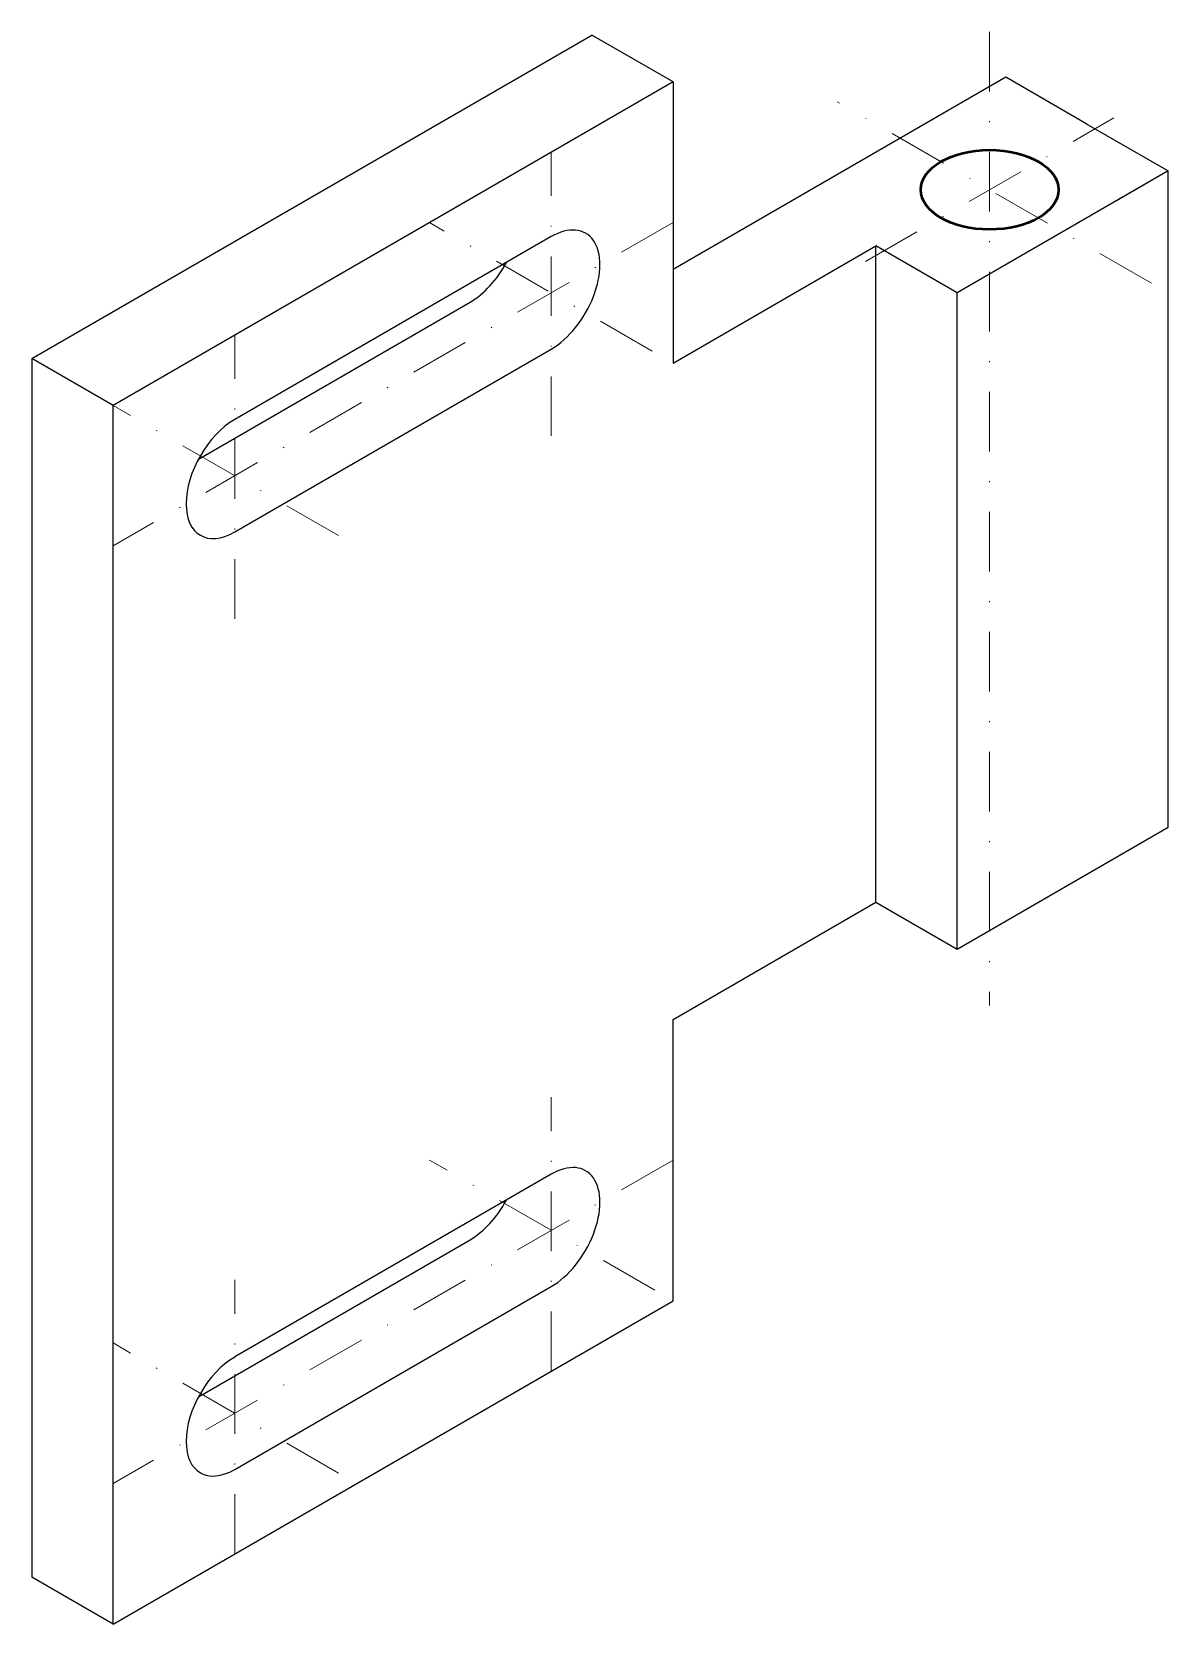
# Model space of a CAD drawing. Header units: millimetres. Extents: x 455 to 1394, y 446 to 742.
# Drawn here: x 1273.1 to 1394.3, y 480 to 649.8 of the extents above; entities that cross this region are included whole.
import ezdxf

# ---------------------------------------------------------------- set-up
doc = ezdxf.new("R2010")
doc.units = ezdxf.units.MM
doc.linetypes.add('DASHDOT2', pattern=[12.7, 6.35, -3.175, 0, -3.175])
doc.layers.add('Eje', color=3, linetype='DASHDOT2', lineweight=18)
doc.layers.add('P visible', color=7, linetype='Continuous', lineweight=50)

msp = doc.modelspace()

# ---------------------------------------------------------------- linework, layer by layer
for p, q in [((1273.06, 615), (1332.81, 649.5)), ((1341.47, 644.5), (1332.81, 649.5)), ((1341.47, 644.5), (1281.72, 610)), ((1376.98, 645), (1341.47, 624.5)), ((1341.47, 644.5), (1341.47, 614.5)), ((1385.64, 640), (1376.98, 645)), ((1385.64, 640), (1394.3, 635)), ((1394.3, 635), (1371.78, 622)), ((1394.3, 565), (1394.3, 635)), ((1328.48, 628), (1294.71, 608.5)), ((1341.47, 614.5), (1363.12, 627)), ((1371.78, 622), (1363.12, 627)), ((1363.12, 557), (1363.12, 627)), ((1371.78, 552), (1371.78, 622)), ((1290.83, 604.26), (1319.82, 621)), ((1281.72, 610), (1273.06, 615)), ((1273.06, 615), (1273.06, 485)), ((1294.71, 596.5), (1328.48, 616)), ((1281.72, 480), (1281.72, 610)), ((1371.78, 552), (1394.3, 565)), ((1341.47, 544.5), (1363.12, 557)), ((1363.12, 557), (1371.78, 552)), ((1341.47, 514.5), (1341.47, 544.5)), ((1328.48, 528), (1294.71, 508.5)), ((1290.83, 504.26), (1319.82, 521)), ((1294.71, 496.5), (1328.48, 516)), ((1281.72, 480), (1341.47, 514.5)), ((1281.72, 480), (1273.06, 485))]:
    msp.add_line(p, q)
for centre, start_param, end_param in [((1328.48, 622), 0.785398, 3.926991), ((1319.82, 627), 7.068583, 7.909652), ((1294.71, 602.5), 3.926991, 7.068583), ((1328.48, 522), 0.785398, 3.926991), ((1319.82, 527), 7.068583, 7.909652), ((1294.71, 502.5), 3.926991, 7.068583)]:
    msp.add_ellipse(centre, major_axis=(-3.67, -6.36), ratio=0.57735, start_param=start_param, end_param=end_param)
at = {"layer": 'Eje'}
for p, q in [((1375.25, 649.84), (1375.25, 546)), ((1392.51, 623.04), (1358.98, 642.39)), ((1361.99, 625.34), (1388.51, 640.66)), ((1328.48, 606.74), (1328.48, 637)), ((1394.3, 635), (1383.04, 628.5)), ((1341.47, 629.5), (1281.72, 595)), ((1339.23, 615.79), (1315.49, 629.5)), ((1294.71, 587.24), (1294.71, 617.5)), ((1305.76, 596.12), (1281.72, 610)), ((1328.48, 507), (1328.48, 536.22)), ((1341.47, 529.5), (1281.72, 495)), ((1339.54, 515.62), (1315.49, 529.5)), ((1294.71, 487.5), (1294.71, 516.72)), ((1305.76, 496.12), (1281.72, 510))]:
    msp.add_line(p, q, dxfattribs=at)
at = {"layer": 'P visible'}
msp.add_ellipse((1375.25, 633), major_axis=(-7.35, 0), ratio=0.57735, dxfattribs=at)

doc.saveas('drawing.dxf')
